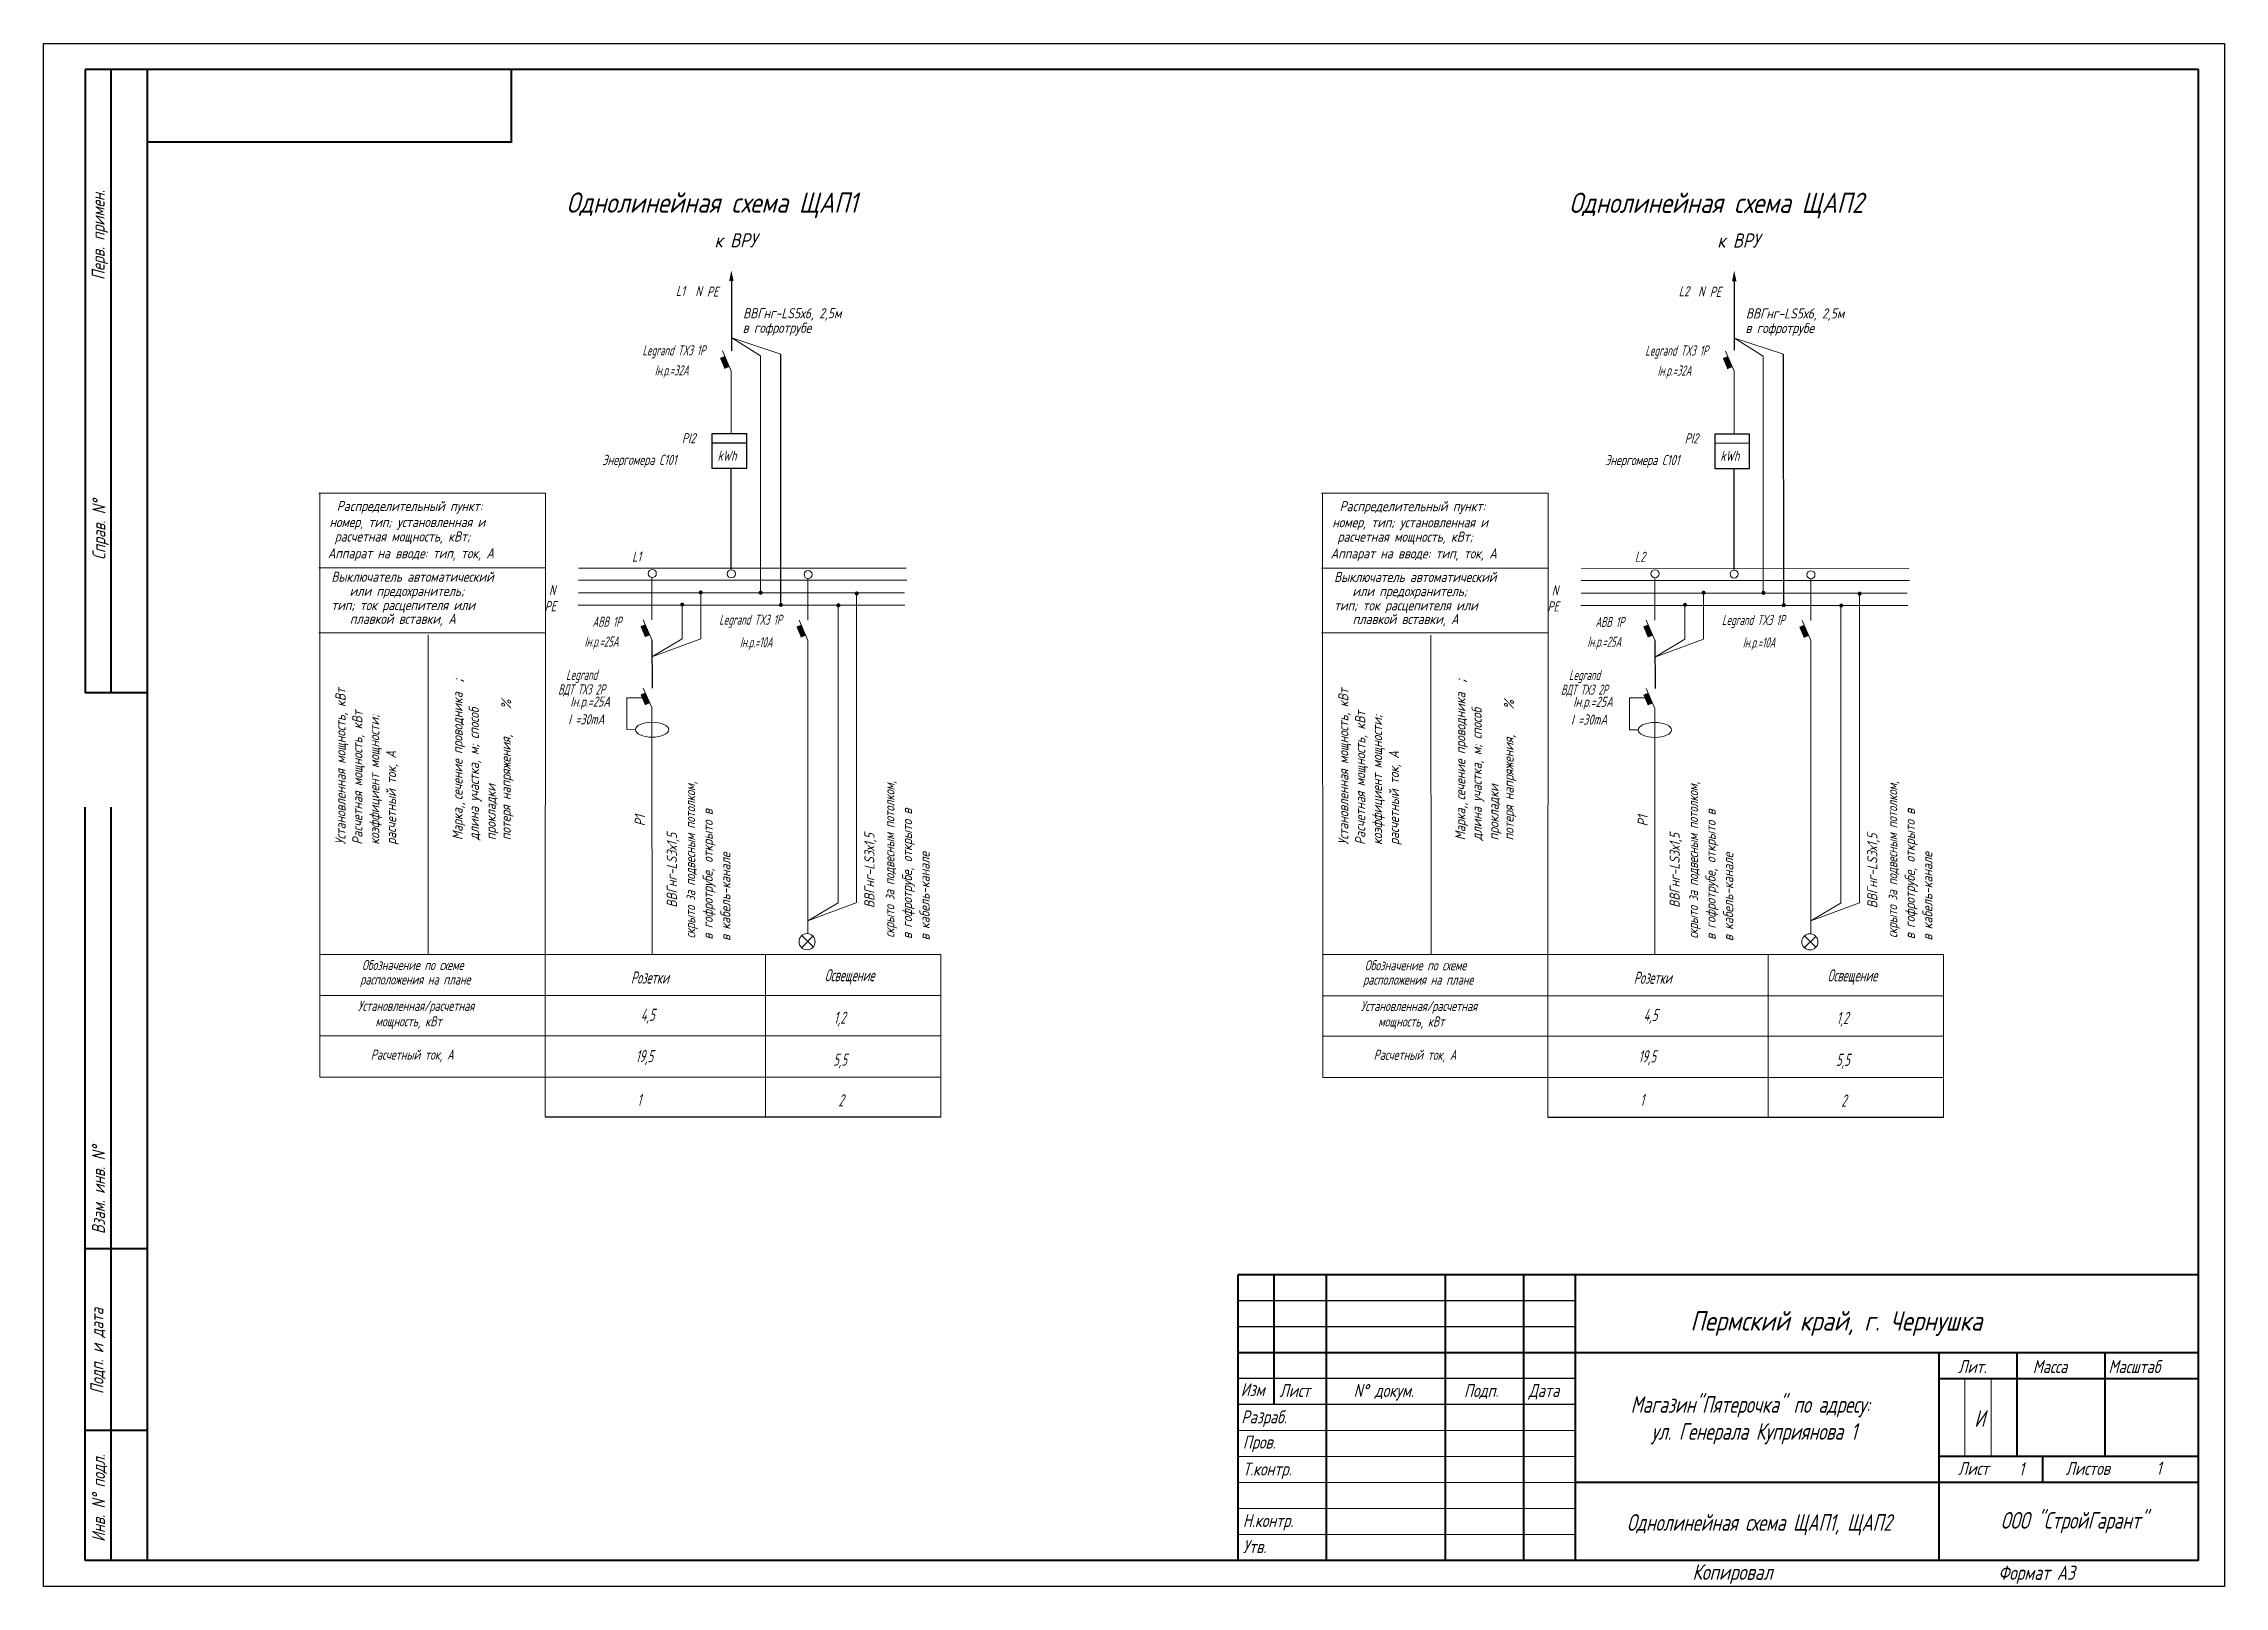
# Model space of a CAD drawing. Header units: millimetres. Extents: x 750 to 1911925457632, y 500 to 46276.
# Drawn here: x 300237 to 329707, y 520 to 21360 of the extents above; entities that cross this region are included whole.
import ezdxf
from ezdxf.enums import TextEntityAlignment as Align

# ---------------------------------------------------------------- set-up
doc = ezdxf.new("R2010")
doc.units = ezdxf.units.MM
for name, color, linetype in [('1', 7, 'Continuous'), ('KONTUR', 7, 'Continuous'), ('вова', 7, 'Continuous'), ('Проводки', 1, 'Continuous'), ('Электропроводки', 1, 'Continuous')]:
    doc.layers.add(name, color=color, linetype=linetype)
doc.layers.add('SHTAMP_Ном_пера__98', color=7, linetype='Continuous', lineweight=25, true_color=0x1f1f1f)
for name, color, linetype, lineweight in [('Основная', 7, 'Continuous', 40), ('текст', 250, 'Continuous', 20), ('тонкая', 7, 'Continuous', 20)]:
    doc.layers.add(name, color=color, linetype=linetype, lineweight=lineweight)
doc.styles.add('ROMANS', font='romans.shx', dxfattribs={"width": 0.7, "oblique": 15, "height": 1})
doc.styles.add('стиль1', font='romans.shx', dxfattribs={"width": 0.75, "oblique": 15, "height": 3.5})

msp = doc.modelspace()

# ---------------------------------------------------------------- texts
at = {"color": 0, "lineweight": 20, "style": 'ROMANS', "oblique": 15}
for s, height, width, p in [('L1', 136.7, 0.7, (308781, 17950)), ('N', 137, 0.7, (309044, 17949)), ('РЕ', 136.7, 0.7, (309200, 17942)), ('L2', 136.7, 0.7, (322333, 17947)), ('N', 137, 0.7, (322596, 17946)), ('РЕ', 136.7, 0.7, (322752, 17939)), ('PI2', 136.7, 0.7, (308862, 15962)), ('PI2', 136.7, 0.7, (322414, 15959)), ('Энергомера С101', 136.75, 0.7, (307786, 15669)), ('kWh', 136.7, 0.7, (309344, 15726)), ('Энергомера С101', 136.75, 0.7, (321338, 15666)), ('kWh', 136.7, 0.7, (322896, 15723)), ('L1', 136.7, 0.7, (308189, 14363)), ('L2', 136.7, 0.7, (321740, 14360)), ('N', 137, 0.7, (307066, 13910)), ('N', 137, 0.7, (320618, 13907)), ('РЕ', 136.7, 0.7, (307006, 13692)), ('РЕ', 136.7, 0.7, (320558, 13689)), ('Iн.р.=25А', 136.7, 0.7, (307354, 12404)), ('Iн.р.=25А', 136.7, 0.7, (320906, 12401)), ('I =30mА', 136.7, 0.7, (307327, 12164)), ('I =30mА', 136.7, 0.7, (320879, 12161)), ('Обозначение по схеме', 136.75, 0.7, (304539, 8845)), ('Освещение', 164.1, 0.6, (310793, 8694)), ('Обозначение по схеме', 136.75, 0.7, (318091, 8842)), ('Освещение', 164.1, 0.6, (324345, 8691)), ('расположения на плане', 136.75, 0.7, (304514, 8650)), ('Розетки', 164.1, 0.6, (308173, 8662)), ('расположения на плане', 136.75, 0.7, (318066, 8647)), ('Розетки', 164.1, 0.6, (321725, 8659)), ('Установленная/расчетная', 136.75, 0.7, (304485, 8294)), ('4,5', 164.1, 0.6, (308307, 8159)), ('1,2', 164.1, 0.6, (310916, 8120)), ('Установленная/расчетная', 136.75, 0.7, (318037, 8291)), ('4,5', 164.1, 0.6, (321859, 8156)), ('1,2', 164.1, 0.6, (324468, 8117)), (' мощность, кВт', 136.75, 0.7, (304657, 8085)), (' мощность, кВт', 136.75, 0.7, (318208, 8082)), ('Расчетный ток, А', 136.75, 0.7, (304658, 7635)), ('19,5', 164.1, 0.6, (308237, 7601)), ('5,5', 164.1, 0.6, (310908, 7554)), ('Расчетный ток, А', 136.75, 0.7, (318210, 7632)), ('19,5', 164.1, 0.6, (321789, 7598)), ('5,5', 164.1, 0.6, (324460, 7551)), ('1', 164, 0.6, (308260, 7012)), ('2', 164, 0.6, (310977, 7004)), ('1', 164, 0.6, (321812, 7009)), ('2', 164, 0.6, (324529, 7000))]:
    msp.add_text(s, height=height, dxfattribs=dict(at, width=width)).set_placement(p)
at = {"color": 0, "lineweight": 20, "style": 'ROMANS', "oblique": 15, "width": 0.6}
for s, height, p in [('Legrand TX3 1P', 136.75, (308329, 17217)), ('Legrand TX3 1P', 136.75, (321881, 17214)), ('Iн.р.=32А', 136.7, (308495, 16947)), ('Iн.р.=32А', 136.7, (322047, 16944)), ('ABB 1P', 136.7, (307654, 13551)), ('Legrand TX3 1P', 136.75, (309365, 13578)), ('ABB 1P', 136.7, (321206, 13548)), ('Legrand TX3 1P', 136.75, (322917, 13575)), ('Iн.р.=25А', 136.7, (307546, 13283)), ('Iн.р.=10А', 136.7, (309646, 13274)), ('Iн.р.=25А', 136.7, (321098, 13280)), ('Iн.р.=10А', 136.7, (323198, 13270)), ('ВДТ ТХ3 2P', 136.7, (307190, 12636)), ('Legrand', 136.7, (307297, 12834)), ('ВДТ ТХ3 2P', 136.7, (320742, 12633)), ('Legrand', 136.7, (320849, 12831))]:
    msp.add_text(s, height=height, dxfattribs=at).set_placement(p, align=Align.MIDDLE_LEFT)
at = {"color": 0, "linetype": 'ByBlock', "lineweight": 25, "style": 'ROMANS', "oblique": 15, "width": 0.8}
msp.add_text('Пермский край, г. Чернушка', height=263.29, dxfattribs=at).set_placement((322490, 3975))
at = {"layer": '1', "color": 0, "lineweight": 20, "style": 'ROMANS', "oblique": 15, "width": 0.8}
for s, height, p in [('Однолинейная cхема ЩАП1', 273.49, (307302, 19076)), ('Однолинейная cхема ЩАП2', 273.49, (320853, 19073)), ('к ВРУ', 191.4, (309303, 18607)), ('к ВРУ', 191.4, (322854, 18604)), ('ВВГнг-LS5х6, 2,5м', 136.75, (309689, 17650)), ('ВВГнг-LS5х6, 2,5м', 136.75, (323241, 17647)), ('в гофротрубе', 136.75, (309683, 17453)), ('в гофротрубе', 136.75, (323235, 17450)), ('Раcпределительный пункт:', 136.75, (304198, 15046)), ('Раcпределительный пункт:', 136.75, (317750, 15043)), ('номер, тип; установленная и', 136.75, (304100, 14829)), ('расчетная мощность, кВт;', 136.75, (304171, 14634)), ('номер, тип; установленная и', 136.75, (317652, 14826)), ('расчетная мощность, кВт;', 136.75, (317722, 14631)), ('Аппарат на вводе: тип, ток, А', 136.75, (304077, 14408)), ('Аппарат на вводе: тип, ток, А', 136.75, (317629, 14405)), ('Выключатель автоматический', 136.75, (304125, 14090)), ('Выключатель автоматический', 136.75, (317676, 14087)), ('или предохранитель;', 136.75, (304371, 13899)), ('или предохранитель;', 136.75, (317923, 13896)), ('тип; ток расцепителя или', 136.75, (304125, 13707)), ('плавкой вставки, А', 136.75, (304375, 13522)), ('тип; ток расцепителя или', 136.75, (317676, 13704)), ('плавкой вставки, А', 136.75, (317927, 13519))]:
    msp.add_text(s, height=height, dxfattribs=at).set_placement(p)
at = {"layer": '1', "color": 0, "lineweight": 20, "style": 'ROMANS', "oblique": 15}
for s, height, width, p in [('Установленная мощность, кВт', 136.75, 0.8, (304317, 10539)), (';', 164, 0.8, (305908, 12727)), (';', 164, 0.8, (319460, 12724)), ('Марка, сечение проводника ', 136.75, 0.8, (305898, 10600)), ('длина участка, м; способ', 136.75, 0.8, (306119, 10600)), ('%', 137, 0.8, (306556, 12369)), ('Установленная мощность, кВт', 136.75, 0.8, (317869, 10536)), ('Марка, сечение проводника ', 136.75, 0.8, (319450, 10597)), ('длина участка, м; способ', 136.75, 0.8, (319671, 10597)), ('%', 137, 0.8, (320108, 12366)), ('Раcчетная мощность, кВт', 136.75, 0.8, (304545, 10539)), ('коэффициент мощности;', 136.75, 0.8, (304773, 10539)), ('Раcчетная мощность, кВт', 136.75, 0.8, (318097, 10536)), ('коэффициент мощности;', 136.75, 0.8, (318325, 10536)), ('расчетный ток, А', 136.75, 0.8, (305001, 10539)), ('потеря напряжения,', 136.75, 0.8, (306550, 10600)), ('расчетный ток, А', 136.75, 0.8, (318553, 10536)), ('потеря напряжения,', 136.75, 0.8, (320102, 10597)), ('прокладки', 136.7, 0.8, (306347, 10600)), ('скрыто за подвесным потолком,', 136.75, 0.74, (309042, 9273)), ('скрыто за подвесным потолком,', 136.75, 0.74, (311735, 9282)), ('прокладки', 136.7, 0.8, (319899, 10597)), ('скрыто за подвесным потолком,', 136.75, 0.74, (322594, 9270)), ('скрыто за подвесным потолком,', 136.75, 0.74, (325287, 9279)), (',', 137, 0.8, (305905, 11075)), ('Р1', 136.7, 0.8, (308363, 10789)), ('в гофротрубе, открыто в ', 136.75, 0.8, (309280, 9256)), ('в гофротрубе, открыто в ', 136.75, 0.8, (311973, 9265)), (',', 137, 0.8, (319456, 11071)), ('Р1', 136.7, 0.8, (321915, 10786)), ('в гофротрубе, открыто в ', 136.75, 0.8, (322832, 9253)), ('в гофротрубе, открыто в ', 136.75, 0.8, (325525, 9262)), ('ВВГнг-LS3х1,5', 136.75, 0.8, (308795, 9689)), ('ВВГнг-LS3х1,5', 136.75, 0.8, (311465, 9683)), ('ВВГнг-LS3х1,5', 136.75, 0.8, (322347, 9686)), ('ВВГнг-LS3х1,5', 136.75, 0.8, (325017, 9680)), ('в кабель-канале', 136.75, 0.8, (309518, 9239)), ('в кабель-канале', 136.75, 0.8, (312210, 9247)), ('в кабель-канале', 136.75, 0.8, (323070, 9236)), ('в кабель-канале', 136.75, 0.8, (325762, 9244))]:
    msp.add_text(s, height=height, rotation=90, dxfattribs=dict(at, width=width)).set_placement(p)
at = {"layer": 'SHTAMP_Ном_пера__98', "color": 0, "linetype": 'ByBlock', "lineweight": 25, "char_height": 225, "attachment_point": 5, "line_spacing_factor": 0.971274, "style": 'ROMANS'}
for s, insert, width in [('Магазин"Пятерочка" по адресу:\\P ул. Генерала Куприянова 1', (323300, 2764), 3873.2), ('И', (326399, 2787), 3689.6), ('Однолинейная схема ЩАП1, ЩАП2', (323421, 1352), 4497.71), ('ООО "СтройГарант"', (327674, 1381), 3689.6)]:
    msp.add_mtext(s, dxfattribs=dict(at, insert=insert, width=width))
at = {"layer": 'текст', "color": 0, "style": 'стиль1', "oblique": 15, "width": 0.75}
for s, p in [('Перв. примен.', (301061, 18168)), ('Справ. N%%d', (301072, 14387)), ('Взам. инв. N%%d', (301066, 5279)), ('Подп. и дата', (301045, 3119)), ('Инв. N%%d подл.', (301066, 1121))]:
    msp.add_text(s, height=175.42, rotation=90, dxfattribs=at).set_placement(p)
for s, height, p in [('Лит.', 175.4, (326109, 3401)), ('Масса', 175.4, (327118, 3401)), ('Масштаб', 175.4, (328141, 3401)), ('Изм', 175.4, (316414, 3089)), ('Лист', 175.4, (316938, 3078)), ('N%%d докум. ', 175.42, (317940, 3078)), ('Подп.', 175.4, (319432, 3078)), ('Дата', 175.4, (320305, 3078)), ('Разраб.', 175.4, (316422, 2721)), ('Пров.', 175.4, (316443, 2381)), ('Т.контр.', 175.4, (316443, 2017)), ('Лист', 175.4, (326109, 2025)), ('1', 175, (326930, 2020)), ('Листов', 175.4, (327563, 2025)), ('1', 175, (328788, 2030)), ('Н.контр.', 175.4, (316443, 1321)), ('Утв.', 175.4, (316443, 969)), ('Копировал', 210.5, (322518, 608)), ('Формат А3', 193, (326652, 608))]:
    msp.add_text(s, height=height, dxfattribs=at).set_placement(p)

# ---------------------------------------------------------------- hatches: boundary and pattern name
at = {"layer": 'Проводки', "lineweight": 20, "ltscale": 0.5}
h = msp.add_hatch(color=0, dxfattribs=at)
h.paths.add_polyline_path([(309531, 18296), (309531, 18153), (309561, 18153)])
h.paths.add_polyline_path([(309531, 18296), (309502, 18153), (309531, 18153)])
h = msp.add_hatch(color=0, dxfattribs=at)
h.paths.add_polyline_path([(323083, 18293), (323083, 18150), (323113, 18150)])
h.paths.add_polyline_path([(323083, 18293), (323054, 18150), (323083, 18150)])

# ---------------------------------------------------------------- linework, layer by layer
for p, q in [((309537, 17210), (309536, 18159)), ((323089, 17218), (323088, 18156)), ((310200, 13792), (310198, 17167)), ((323752, 13789), (323750, 17164)), ((309270, 15968), (309739, 15969)), ((309504, 16089), (309504, 16089)), ((322822, 15965), (323291, 15966)), ((323056, 16086), (323056, 16086)), ((309530, 14261), (309530, 15624)), ((323082, 14258), (323082, 15621)), ((308458, 13302), (308461, 12653)), ((322010, 13299), (322013, 12650)), ((307013, 6862), (312361, 6861)), ((320565, 6858), (325913, 6858))]:
    msp.add_line(p, q)
at = {"color": 0, "lineweight": 20}
for p, q in [((309537, 17384), (309924, 17142)), ((323089, 17381), (323476, 17139)), ((309116, 13319), (309116, 13951)), ((311224, 9756), (311224, 13946)), ((322668, 13316), (322668, 13948)), ((324776, 9753), (324776, 13943)), ((308866, 13319), (308866, 13787)), ((310974, 9755), (310974, 13782)), ((322418, 13316), (322418, 13784)), ((324526, 9752), (324526, 13779)), ((308457, 13075), (308866, 13319)), ((322009, 13072), (322418, 13316)), ((308117, 12524), (308117, 12094)), ((308332, 12524), (308117, 12524)), ((321669, 12521), (321669, 12091)), ((321884, 12521), (321669, 12521)), ((308117, 12094), (308234, 12092)), ((321669, 12091), (321786, 12089)), ((310566, 9512), (310975, 9755)), ((324118, 9509), (324527, 9752)), ((303969, 9057), (312361, 9057)), ((309991, 9056), (309991, 6857)), ((312361, 9055), (312361, 6858)), ((317521, 9054), (325913, 9054)), ((323543, 9053), (323543, 6854)), ((325913, 9052), (325913, 6855)), ((303970, 8500), (312361, 8500)), ((317522, 8497), (325913, 8497)), ((303970, 7957), (312361, 7957)), ((317522, 7953), (325913, 7953)), ((303970, 7399), (312361, 7399)), ((317522, 7396), (325913, 7396))]:
    msp.add_line(p, q, dxfattribs=at)
at = {"color": 0, "lineweight": 20, "ltscale": 0.5}
for p, q in [((309924, 17142), (309924, 13940)), ((323476, 17139), (323476, 13937))]:
    msp.add_line(p, q, dxfattribs=at)
at = {"color": 0}
for p, q in [((320936, 4379), (316375, 4379)), ((320936, 4028), (316375, 4028)), ((320936, 3327), (316375, 3327)), ((320936, 2976), (316375, 2976)), ((325848, 871), (325848, 871))]:
    msp.add_line(p, q, dxfattribs=at)
for points in [[(309269, 15624), (309739, 15624), (309739, 16089), (309269, 16089)], [(322821, 15621), (323291, 15621), (323291, 16086), (322821, 16086)]]:
    msp.add_lwpolyline(points, close=True)
at = {"color": 0, "lineweight": 20}
for centre in [(308459, 12092), (322011, 12089)]:
    msp.add_ellipse(centre, major_axis=(-225, 0), ratio=0.448481, dxfattribs=at)
at = {"layer": '1', "color": 0, "lineweight": 20}
for p, q in [((309537, 17384), (310198, 17167)), ((323089, 17381), (323750, 17164)), ((303956, 15289), (307019, 15289)), ((303970, 7399), (303968, 15289)), ((307019, 15289), (307013, 6861)), ((317508, 15286), (320571, 15286)), ((317522, 7396), (317520, 15286)), ((320571, 15286), (320565, 6858)), ((303956, 14277), (307019, 14277)), ((307465, 14276), (311891, 14275)), ((308457, 13576), (308457, 14148)), ((317508, 14274), (320571, 14274)), ((321017, 14273), (325443, 14272)), ((307465, 14112), (311901, 14111)), ((307465, 13939), (311460, 13939)), ((309003, 13940), (311869, 13940)), ((310565, 13571), (310565, 14134)), ((321017, 14109), (325453, 14108)), ((321017, 13936), (325012, 13936)), ((322009, 13573), (322009, 14144)), ((322555, 13937), (325421, 13937)), ((324117, 13568), (324117, 14130)), ((307459, 13775), (311555, 13775)), ((307465, 13775), (311876, 13775)), ((308458, 13304), (308340, 13576)), ((310566, 13299), (310448, 13571)), ((321011, 13772), (325107, 13772)), ((321017, 13772), (325428, 13772)), ((322009, 13301), (321892, 13573)), ((324118, 13296), (324000, 13568)), ((303956, 13402), (307019, 13402)), ((305433, 13372), (305435, 9059)), ((308427, 13374), (308362, 13347)), ((308457, 13075), (309116, 13319)), ((310535, 13369), (310470, 13342)), ((310565, 10481), (310566, 13299)), ((317508, 13399), (320571, 13399)), ((318985, 13369), (318987, 9055)), ((321979, 13371), (321914, 13344)), ((322009, 13072), (322668, 13316)), ((324087, 13366), (324022, 13339)), ((324117, 10478), (324118, 13296)), ((308459, 12381), (308341, 12653)), ((308458, 10481), (308458, 12383)), ((322011, 12378), (321893, 12650)), ((322010, 10478), (322010, 12379)), ((310566, 9512), (311225, 9756)), ((324118, 9509), (324777, 9753))]:
    msp.add_line(p, q, dxfattribs=at)
at = {"layer": '1', "color": 0, "lineweight": 20, "const_width": 27.3}
for points in [[(309103, 13946, 1), (309130, 13946, 1)], [(309913, 13943, 1), (309940, 13943, 1)], [(311212, 13933, 1), (311239, 13933, 1)], [(322655, 13943, 1), (322682, 13943, 1)], [(323465, 13940, 1), (323492, 13940, 1)], [(324764, 13930, 1), (324791, 13930, 1)], [(308853, 13782, 1), (308880, 13782, 1)], [(310187, 13778, 1), (310214, 13778, 1)], [(310964, 13773, 1), (310991, 13773, 1)], [(322405, 13779, 1), (322432, 13779, 1)], [(323739, 13775, 1), (323766, 13775, 1)], [(324516, 13769, 1), (324543, 13769, 1)]]:
    msp.add_lwpolyline(points, format="xyb", close=True, dxfattribs=at)
at = {"layer": '1', "color": 0, "lineweight": 20}
for centre in [(308462, 14202), (309530, 14198), (310568, 14188), (322013, 14199), (323082, 14194), (324120, 14185)]:
    msp.add_circle(centre, 54.7, dxfattribs=at)
for points in [[(308367, 13516), (308367, 13516), (308302, 13489), (308427, 13374)], [(308302, 13489), (308362, 13347), (308427, 13374)], [(308427, 13374), (308427, 13374), (308367, 13516)], [(310475, 13511), (310475, 13511), (310410, 13484), (310535, 13369)], [(310410, 13484), (310470, 13342), (310535, 13369)], [(310535, 13369), (310535, 13369), (310475, 13511)], [(321919, 13513), (321919, 13513), (321854, 13486), (321979, 13371)], [(321854, 13486), (321914, 13344), (321979, 13371)], [(321979, 13371), (321979, 13371), (321919, 13513)], [(324027, 13508), (324027, 13508), (323962, 13481), (324087, 13366)], [(323962, 13481), (324022, 13339), (324087, 13366)], [(324087, 13366), (324087, 13366), (324027, 13508)], [(308369, 12593), (308369, 12593), (308303, 12566), (308429, 12451)], [(308303, 12566), (308363, 12424), (308429, 12451)], [(308429, 12451), (308429, 12451), (308369, 12593)], [(321921, 12590), (321921, 12590), (321855, 12563), (321981, 12448)], [(321855, 12563), (321915, 12421), (321981, 12448)], [(321981, 12448), (321981, 12448), (321921, 12590)]]:
    msp.add_solid(points, dxfattribs=at)
at = {"layer": 'KONTUR', "color": 0}
for p, q in [((300237, 520), (300237, 21360)), ((300237, 21360), (329707, 21360)), ((329707, 21360), (329707, 520)), ((329707, 520), (300237, 520))]:
    msp.add_line(p, q, dxfattribs=at)
at = {"layer": 'вова', "color": 0, "lineweight": 20}
for p, q in [((309530, 16937), (309412, 17210)), ((323082, 16934), (322964, 17207)), ((309502, 16998), (309437, 16971)), ((309530, 16089), (309530, 16937)), ((323054, 16995), (322989, 16968)), ((323082, 16086), (323082, 16934))]:
    msp.add_line(p, q, dxfattribs=at)
for points in [[(309442, 17141), (309442, 17141), (309377, 17113), (309502, 16998)], [(309377, 17113), (309437, 16971), (309502, 16998)], [(322994, 17137), (322994, 17137), (322929, 17110), (323054, 16995)], [(322929, 17110), (322989, 16968), (323054, 16995)]]:
    msp.add_solid(points, dxfattribs=at)
at = {"layer": 'Основная', "color": 0}
for p, q in [((300798, 21009), (300798, 12589)), ((329356, 21009), (300798, 21009)), ((301149, 12589), (301149, 21009)), ((301640, 3678), (301640, 21009)), ((306559, 20018), (306559, 21001)), ((329356, 871), (329356, 21009)), ((306552, 20027), (301640, 20027)), ((301640, 12589), (300798, 12589)), ((300798, 871), (300798, 11045)), ((301149, 871), (301149, 11045)), ((301640, 5081), (300798, 5081)), ((316375, 4730), (316375, 871)), ((329356, 4730), (316375, 4730)), ((316866, 2976), (316866, 4730)), ((317568, 4730), (317568, 871)), ((319182, 871), (319182, 4730)), ((320235, 4730), (320235, 871)), ((320936, 4730), (320936, 871)), ((301640, 871), (301640, 3678)), ((316375, 3678), (329356, 3678)), ((325848, 3678), (325848, 871)), ((326901, 3678), (326901, 2274)), ((328093, 3678), (328093, 2274)), ((325848, 3327), (329356, 3327)), ((301640, 2625), (300798, 2625)), ((329356, 2274), (325848, 2274)), ((327251, 2274), (327251, 1923)), ((329356, 1923), (320936, 1923)), ((329356, 871), (300798, 871))]:
    msp.add_line(p, q, dxfattribs=at)
at = {"layer": 'тонкая', "color": 0}
for p, q in [((326198, 3312), (326198, 2274)), ((326554, 3312), (326554, 2274)), ((316375, 2625), (320936, 2625)), ((320936, 2274), (316375, 2274)), ((320936, 1923), (316375, 1923))]:
    msp.add_line(p, q, dxfattribs=at)
for points in [[(316375, 1573), (320936, 1573)], [(316375, 1222), (320936, 1222)]]:
    msp.add_lwpolyline(points, dxfattribs=at)
at = {"layer": 'Электропроводки', "color": 0, "lineweight": 20}
for p, q in [((308460, 10479), (308460, 9055)), ((310566, 10479), (310566, 9337)), ((322011, 10476), (322011, 9052)), ((324118, 10476), (324118, 9334)), ((310481, 9311), (310635, 9157)), ((310633, 9304), (310481, 9152)), ((324033, 9308), (324187, 9154)), ((324185, 9300), (324033, 9149))]:
    msp.add_line(p, q, dxfattribs=at)
for centre in [(310554, 9229), (324106, 9226)]:
    msp.add_circle(centre, 109, dxfattribs=at)

msp.set_redraw_order([(e.dxf.handle, doc.entitydb.next_handle()) for e in msp.query("TEXT MTEXT ATTDEF DIMENSION ARC_DIMENSION")])  # texts and dimensions are drawn at this point

doc.saveas('drawing.dxf')
